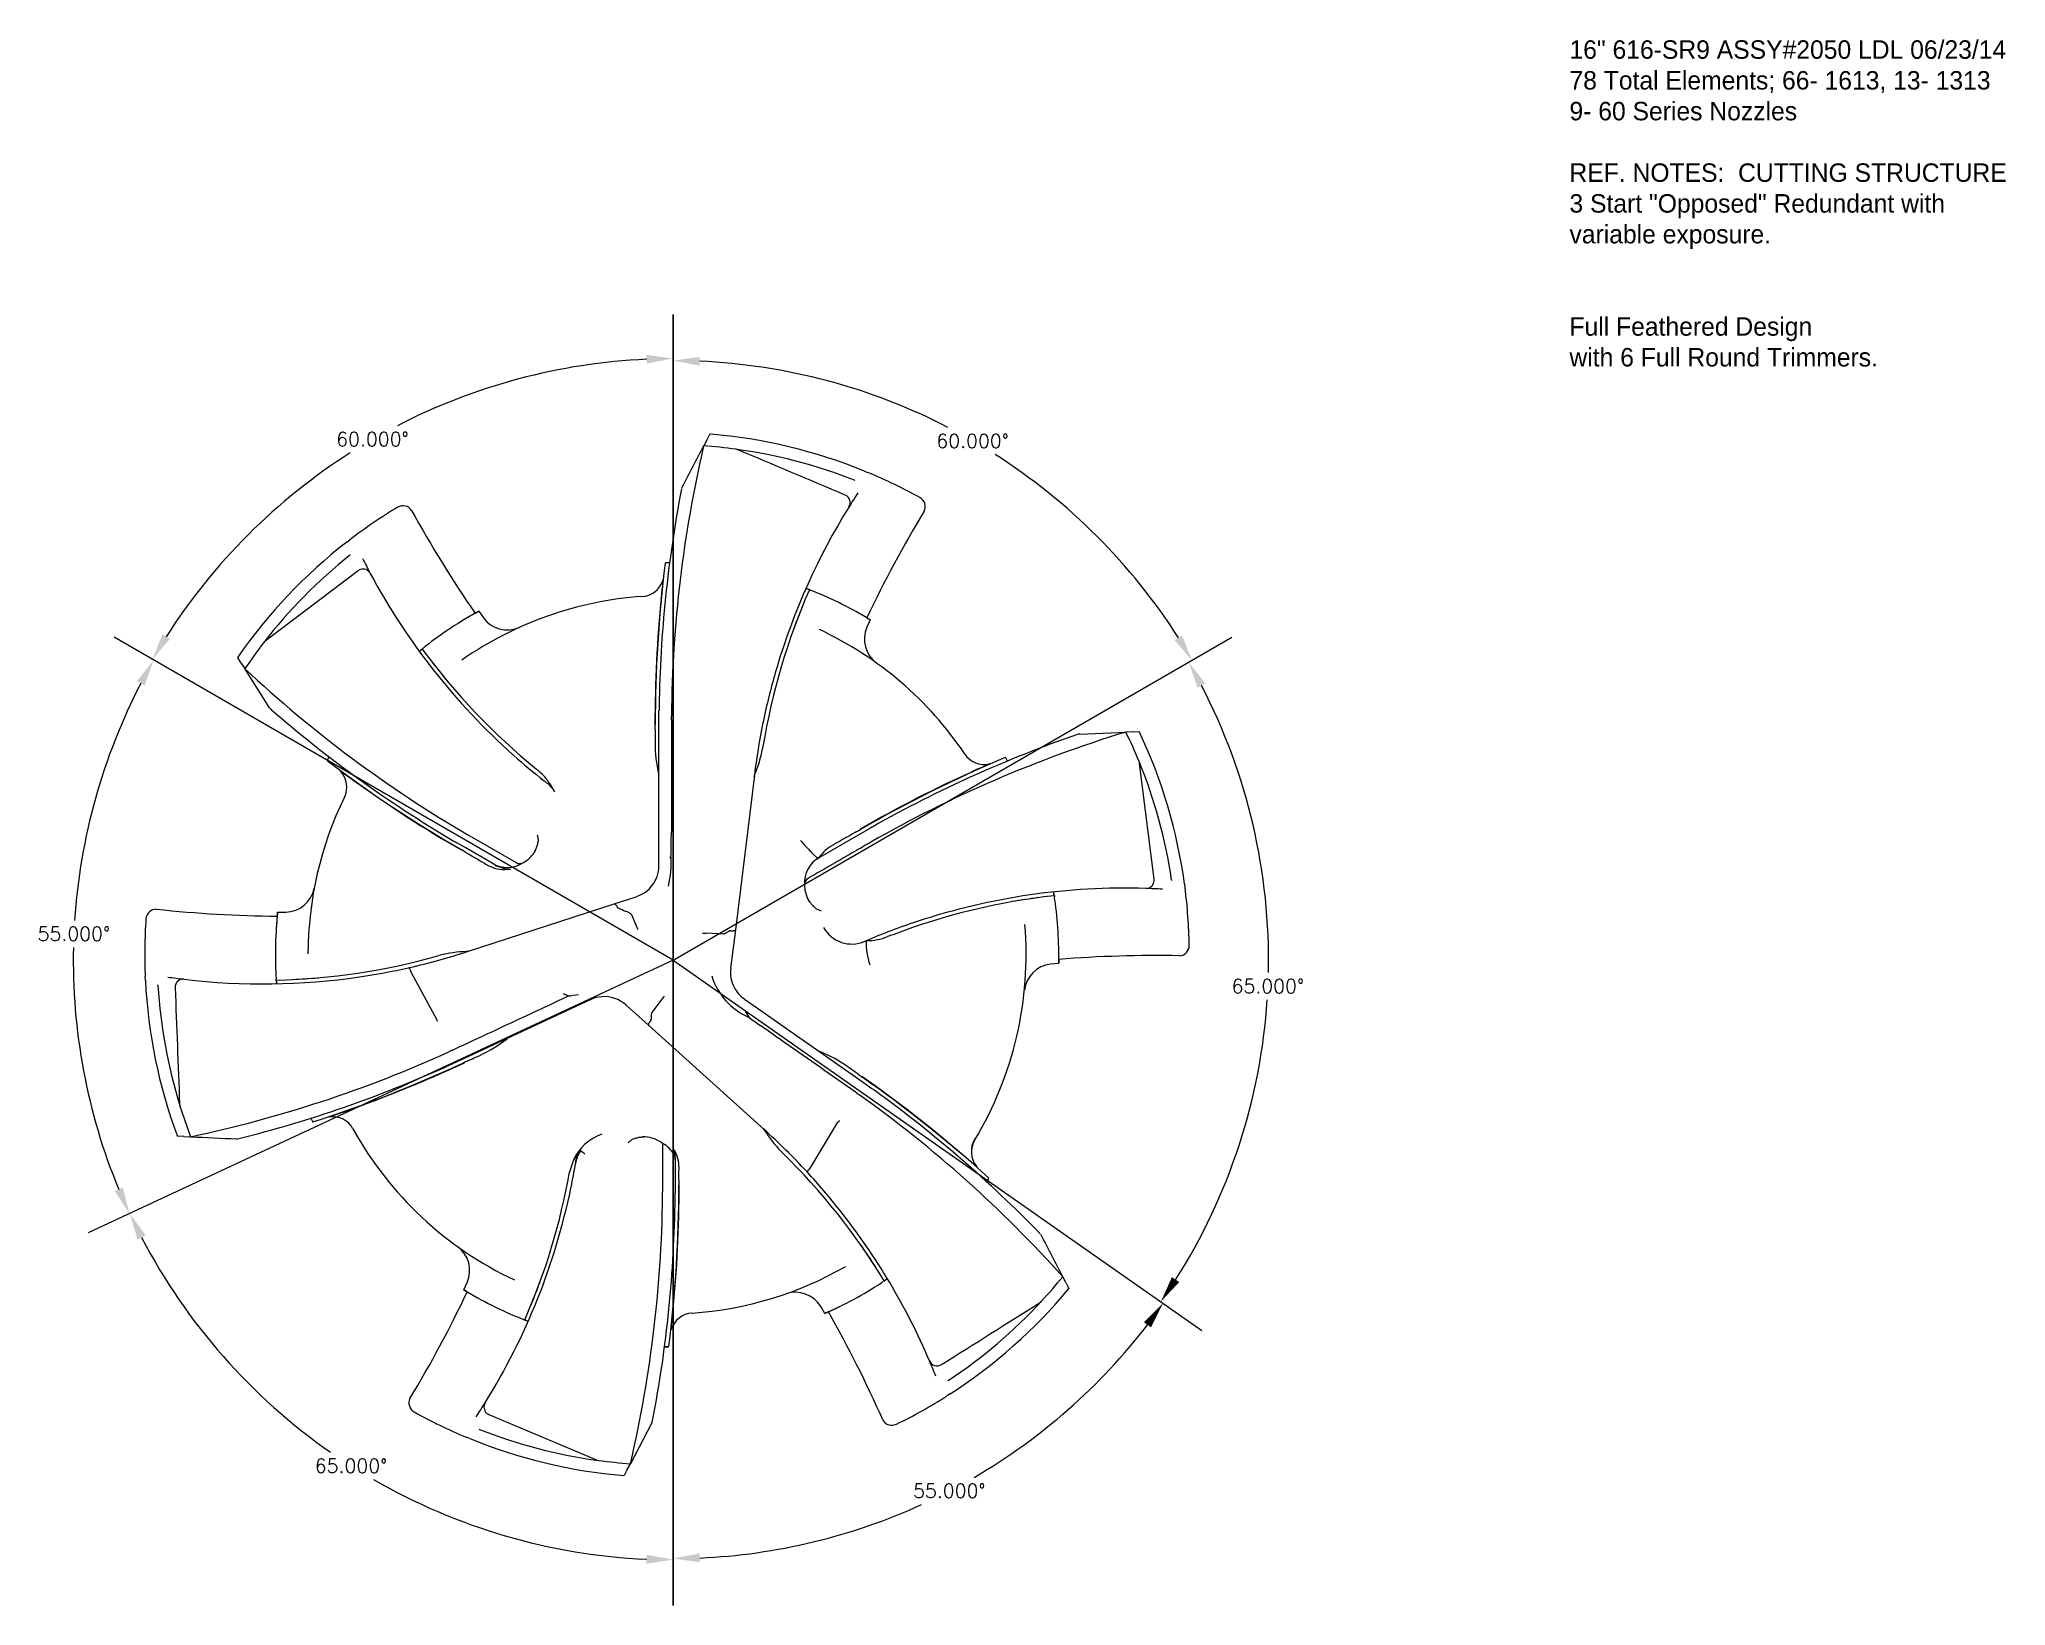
# Model space of a CAD drawing. Header units: inches. Extents: x -3 to 80.6, y -1.2 to 56.3.
# Drawn here: x 64.76 to 78.08, y -1.16 to 9.44 of the extents above; entities that cross this region are included whole.
import ezdxf

# ---------------------------------------------------------------- set-up
doc = ezdxf.new("R2010")
doc.units = ezdxf.units.IN
doc.header["$MEASUREMENT"] = 0
doc.header["$PDMODE"] = 35
doc.layers.get('Defpoints').update_dxf_attribs({"color": 10})
for name, color, linetype in [('Default', 7, 'Continuous'), ('Dims', 4, 'Continuous'), ('ODG-42497R1', 7, 'Continuous'), ('Text', 3, 'Continuous')]:
    doc.layers.add(name, color=color, linetype=linetype)
doc.styles.add('RomanS', font='romans')
doc.dimstyles.new('Copy of Standard', dxfattribs={"dimtxt": 0.094, "dimasz": 0.18, "dimexe": 0.0625, "dimexo": 0.0625, "dimgap": 0.045, "dimtad": 0, "dimtih": 1, "dimtoh": 1, "dimdec": 4, "dimzin": 4, "dimdsep": 46, "dimtxsty": 'RomanS', "dimcen": 0.09, "dimadec": 3, "dimazin": 1, "dimtfac": 1, "dimtdec": 4, "dimtofl": 0, "dimtmove": 0, "dimatfit": 1, "dimfxl": 1, "dimtolj": 1, "dimtzin": 0, "dimarcsym": 0})

msp = doc.modelspace()

# ---------------------------------------------------------------- texts
at = {"layer": 'Text', "insert": (75.12834, 9.43834), "char_height": 0.125, "width": 8.4192095, "attachment_point": 1}
msp.add_mtext('16" 616-SR9 ASSY#2050 LDL 06/23/14\\P78 Total Elements; 66- 1613, 13- 1313\\P9- 60 Series Nozzles\\P\\PREF. NOTES:  CUTTING STRUCTURE\\P3 Start "Opposed" Redundant with \\Pvariable exposure.  \\P \\P\\PFull Feathered Design \\Pwith 6 Full Round Trimmers.', dxfattribs=at)

# ---------------------------------------------------------------- blocks, each defined once
blk = doc.blocks.new('*D4')
at = {"layer": 'Defpoints', "color": 0, "transparency": 16777216}
for p in [(69.056, 7.581), (67.662, 7.037), (65.269, 5.395), (69.056, 3.209), (69.056, -1.163)]:
    blk.add_point(p, dxfattribs=at)
at = {"layer": 'Dims', "color": 0, "lineweight": -2, "transparency": 16777216}
for start, end in [(92.5321, 117.3008), (122.4948, 147.4679)]:
    blk.add_arc((69.056, 3.209), 4.073, start, end, dxfattribs=at)
at = {"layer": 'Dims', "color": 0, "transparency": 16777216}
for points in [[(68.875, 7.309), (68.876, 7.249), (69.056, 7.283)], [(65.647, 5.384), (65.596, 5.415), (65.528, 5.246)]]:
    blk.add_solid(points, dxfattribs=at)
at = {"layer": 'Dims', "color": 0, "transparency": 16777216, "insert": (67.019, 6.737), "char_height": 0.094, "attachment_point": 5, "style": 'RomanS'}
blk.add_mtext('\\A1;60.000°', dxfattribs=at)
blk = doc.blocks.new('*D5')
at = {"layer": 'Defpoints', "color": 0, "transparency": 16777216}
for p in [(65.269, 5.395), (65.076, 4.031), (69.056, 3.209), (69.056, 3.209), (65.093, 1.362)]:
    blk.add_point(p, dxfattribs=at)
at = {"layer": 'Dims', "color": 0, "lineweight": -2, "transparency": 16777216}
for start, end in [(152.5382, 176.2008), (178.7979, 202.4618)]:
    blk.add_arc((69.056, 3.209), 4.064, start, end, dxfattribs=at)
at = {"layer": 'Dims', "color": 0, "transparency": 16777216}
for points in [[(65.424, 5.098), (65.476, 5.069), (65.536, 5.241)], [(65.328, 1.669), (65.273, 1.645), (65.373, 1.492)]]:
    blk.add_solid(points, dxfattribs=at)
at = {"layer": 'Dims', "color": 0, "transparency": 16777216, "insert": (64.996, 3.387), "char_height": 0.094, "attachment_point": 5, "style": 'RomanS'}
blk.add_mtext('\\A1;55.000°', dxfattribs=at)
blk = doc.blocks.new('*D6')
at = {"layer": 'Defpoints', "color": 0, "transparency": 16777216}
for p in [(69.056, 7.581), (69.056, 3.209), (65.093, 1.362), (66.269, 0.256), (69.056, -1.163)]:
    blk.add_point(p, dxfattribs=at)
at = {"layer": 'Dims', "color": 0, "lineweight": -2, "transparency": 16777216}
for start, end in [(207.5399, 235.1585), (240.0025, 267.4601)]:
    blk.add_arc((69.056, 3.209), 4.061, start, end, dxfattribs=at)
at = {"layer": 'Dims', "color": 0, "transparency": 16777216}
for points in [[(65.428, 1.318), (65.482, 1.345), (65.375, 1.493)], [(68.876, -0.818), (68.875, -0.878), (69.056, -0.851)]]:
    blk.add_solid(points, dxfattribs=at)
at = {"layer": 'Dims', "color": 0, "transparency": 16777216, "insert": (66.874, -0.216), "char_height": 0.094, "attachment_point": 5, "style": 'RomanS'}
blk.add_mtext('\\A1;65.000°', dxfattribs=at)
blk = doc.blocks.new('*D7')
at = {"layer": 'Defpoints', "color": 0, "transparency": 16777216}
for p in [(69.056, 7.581), (69.056, 3.209), (72.637, 0.702), (70.33, -0.638), (69.056, -1.163)]:
    blk.add_point(p, dxfattribs=at)
at = {"layer": 'Dims', "color": 0, "lineweight": -2, "transparency": 16777216}
for start, end in [(300.1961, 322.4549), (272.5451, 294.5344)]:
    blk.add_arc((69.056, 3.209), 4.053, start, end, dxfattribs=at)
at = {"layer": 'Dims', "color": 0, "transparency": 16777216}
for points in [[(72.245, 0.757), (72.293, 0.722), (72.375, 0.885)], [(69.236, -0.869), (69.235, -0.809), (69.056, -0.843)]]:
    blk.add_solid(points, dxfattribs=at)
at = {"layer": 'Dims', "color": 0, "transparency": 16777216, "insert": (70.927, -0.385), "char_height": 0.094, "attachment_point": 5, "style": 'RomanS'}
blk.add_mtext('\\A1;55.000°', dxfattribs=at)
blk = doc.blocks.new('*D8')
at = {"layer": 'Defpoints', "color": 0, "transparency": 16777216}
for p in [(72.842, 5.395), (69.056, 3.209), (69.056, 3.209), (72.98, 2.279), (72.637, 0.702)]:
    blk.add_point(p, dxfattribs=at)
at = {"layer": 'Dims', "color": 0, "lineweight": -2, "transparency": 16777216}
for start, end in [(358.8075, 27.443), (327.557, 356.1912)]:
    blk.add_arc((69.056, 3.209), 4.034, start, end, dxfattribs=at)
at = {"layer": 'Dims', "color": 0, "transparency": 16777216}
for points in [[(72.609, 5.054), (72.662, 5.083), (72.549, 5.226)], [(72.485, 1.029), (72.435, 1.062), (72.36, 0.896)]]:
    blk.add_solid(points, dxfattribs=at)
at = {"layer": 'Dims', "color": 0, "transparency": 16777216, "insert": (73.085, 3.033), "char_height": 0.094, "attachment_point": 5, "style": 'RomanS'}
blk.add_mtext('\\A1;65.000°', dxfattribs=at)
blk = doc.blocks.new('*D9')
at = {"layer": 'Defpoints', "color": 0, "transparency": 16777216}
for p in [(69.056, 7.581), (71.665, 6.319), (72.842, 5.395), (69.056, 3.209), (69.056, -1.163)]:
    blk.add_point(p, dxfattribs=at)
at = {"layer": 'Dims', "color": 0, "lineweight": -2, "transparency": 16777216}
for start, end in [(62.7088, 87.4593), (32.5407, 57.497)]:
    blk.add_arc((69.056, 3.209), 4.06, start, end, dxfattribs=at)
at = {"layer": 'Dims', "color": 0, "transparency": 16777216}
for points in [[(69.235, 7.235), (69.236, 7.295), (69.056, 7.269)], [(72.504, 5.408), (72.452, 5.377), (72.571, 5.239)]]:
    blk.add_solid(points, dxfattribs=at)
at = {"layer": 'Dims', "color": 0, "transparency": 16777216, "insert": (71.085, 6.725), "char_height": 0.094, "attachment_point": 5, "style": 'RomanS'}
blk.add_mtext('\\A1;60.000°', dxfattribs=at)
blk = doc.blocks.new('SE')
at = {"layer": 'ODG-42497R1', "color": 7, "linetype": 'Continuous'}
for p, q in [((17.245, 19.178), (17.198, 19.088)), ((17.245, 19.178), (17.291, 19.267)), ((19.658, 18.703), (19.712, 18.681)), ((19.507, 18.562), (19.515, 18.559)), ((19.366, 18.336), (19.366, 18.336)), ((11.731, 17.615), (11.778, 17.652)), ((11.905, 17.178), (10.48, 16.098)), ((11.779, 17.415), (11.785, 17.419)), ((16.619, 17.295), (16.609, 17.293)), ((16.675, 17.297), (16.619, 17.297)), ((18.778, 16.901), (18.764, 16.907)), ((18.818, 16.887), (18.834, 16.879)), ((13.752, 16.557), (13.823, 16.454)), ((19.75, 16.424), (19.697, 16.311)), ((12.885, 15.981), (12.9, 15.99)), ((10.114, 15.764), (10.06, 15.849)), ((10.114, 15.764), (10.169, 15.678)), ((10.547, 15.08), (10.169, 15.678)), ((12.853, 15.952), (12.841, 15.944)), ((16.512, 14.796), (16.513, 15.039)), ((16.512, 12.905), (16.512, 14.796)), ((16.704, 14.892), (16.704, 14.859)), ((18.128, 14.952), (18.124, 14.935)), ((18.131, 14.966), (18.128, 14.952)), ((18.1, 14.448), (18.107, 14.485)), ((22.959, 14.677), (23.665, 14.706)), ((23.768, 14.71), (23.665, 14.706)), ((23.768, 14.71), (23.867, 14.714)), ((11.433, 14.28), (11.429, 14.271)), ((11.459, 14.33), (11.431, 14.281)), ((21.823, 14.31), (21.817, 14.318)), ((21.853, 14.263), (21.825, 14.311)), ((24.097, 12.452), (23.874, 14.226)), ((17.974, 14.046), (17.683, 11.676)), ((17.972, 14.028), (17.981, 14.061)), ((14.916, 13.793), (14.903, 13.816)), ((13.543, 12.937), (13.416, 13.011)), ((13.584, 13.135), (13.586, 13.134)), ((13.639, 13.104), (14.324, 12.708)), ((18.975, 12.79), (19.605, 13.154)), ((19.605, 13.154), (19.733, 13.227)), ((19.756, 13.019), (19.754, 13.018)), ((13.956, 12.699), (13.543, 12.937)), ((13.997, 12.675), (13.956, 12.699)), ((16.512, 12.662), (16.512, 12.905)), ((16.681, 12.775), (16.698, 12.795)), ((18.926, 12.762), (18.975, 12.79)), ((14.197, 12.606), (14.243, 12.609)), ((24.364, 12.443), (24.366, 12.434)), ((24.563, 12.383), (24.57, 12.325)), ((13.579, 11.346), (15.827, 12.076)), ((15.827, 12.076), (16.166, 12.186)), ((22.561, 12.244), (22.56, 12.259)), ((22.57, 12.202), (22.571, 12.184)), ((10.672, 11.95), (10.798, 11.949)), ((16.09, 11.911), (16.166, 11.74)), ((17.239, 11.63), (17.499, 11.618)), ((17.683, 11.676), (17.611, 11.09)), ((19.663, 11.502), (19.598, 11.474)), ((19.687, 11.512), (19.663, 11.502)), ((13.161, 11.289), (13.125, 11.28)), ((13.596, 11.351), (13.562, 11.345)), ((22.635, 11.163), (22.51, 11.153)), ((8.646, 10.904), (8.644, 10.962)), ((10.647, 10.91), (10.648, 10.927)), ((10.652, 10.867), (10.652, 10.852)), ((12.679, 11.098), (12.693, 11.102)), ((12.719, 11.018), (12.72, 11.017)), ((12.72, 11.017), (13.107, 10.309)), ((8.838, 10.826), (8.838, 10.835)), ((9.102, 10.794), (9.102, 10.794)), ((15.129, 10.667), (15.052, 10.698)), ((15.201, 10.675), (15.151, 10.661)), ((15.279, 10.681), (15.201, 10.675)), ((15.46, 10.609), (15.24, 10.507)), ((16.558, 10.617), (16.404, 10.414)), ((16.558, 10.617), (16.559, 10.617)), ((17.821, 10.619), (18.02, 10.48)), ((13.107, 10.309), (13.107, 10.309)), ((15.24, 10.507), (13.517, 9.703)), ((16.351, 10.217), (16.006, 10.528)), ((17.837, 10.422), (17.893, 10.336)), ((18.02, 10.48), (19.575, 9.391)), ((18.122, 8.623), (16.351, 10.217)), ((13.517, 9.703), (13.296, 9.602)), ((13.349, 9.836), (13.379, 9.85)), ((13.591, 9.671), (13.591, 9.671)), ((19.575, 9.391), (19.774, 9.25)), ((19.545, 9.178), (19.517, 9.197)), ((11.181, 8.794), (11.205, 8.744)), ((11.207, 8.745), (11.213, 8.736)), ((9.235, 8.515), (9.136, 8.52)), ((9.235, 8.515), (9.337, 8.511)), ((18.109, 8.634), (18.131, 8.608)), ((18.837, 8.043), (19.255, 8.732)), ((19.256, 8.732), (19.255, 8.732)), ((15.197, 8.142), (15.142, 7.97)), ((15.281, 8.282), (15.197, 8.142)), ((15.244, 8.158), (15.281, 8.282)), ((15.31, 8.293), (15.31, 8.293)), ((16.57, 7.796), (16.57, 8.409)), ((16.762, 8.205), (16.762, 8.155)), ((16.762, 8.155), (16.762, 7.796)), ((18.38, 8.289), (18.406, 8.262)), ((18.787, 7.966), (18.776, 7.978)), ((18.836, 8.042), (18.837, 8.043)), ((21.531, 7.822), (21.563, 7.868)), ((21.561, 7.869), (21.565, 7.878)), ((16.57, 7.732), (16.57, 7.734)), ((16.762, 7.796), (16.761, 7.648)), ((20, 6.327), (20.013, 6.334)), ((22.745, 6.276), (22.698, 6.367)), ((13.523, 6.167), (13.577, 6.28)), ((19.966, 6.301), (19.95, 6.293)), ((22.745, 6.276), (22.791, 6.187)), ((19.052, 5.803), (18.99, 5.912)), ((14.455, 5.704), (14.44, 5.712)), ((14.496, 5.691), (14.509, 5.684)), ((16.598, 5.294), (16.654, 5.294)), ((16.654, 5.297), (16.664, 5.298)), ((20.838, 5.022), (20.839, 5.022)), ((20.971, 4.572), (20.923, 4.541)), ((20.942, 4.777), (20.935, 4.772)), ((13.908, 4.257), (15.556, 3.563)), ((13.766, 4.03), (13.758, 4.033)), ((16.404, 4.129), (16.076, 3.503)), ((13.615, 3.888), (13.562, 3.91)), ((16.028, 3.413), (15.982, 3.324)), ((16.028, 3.413), (16.076, 3.503))]:
    blk.add_line(p, q, dxfattribs=at)
for centre, radius, start, end in [((35.786, 14.773), 19.083, 166.9303, 179.4559), ((16.637, 11.296), 7.813, 82.2389, 85.8864), ((17.3, 19.233), 0.0352, 89.5979, 104.5161), ((16.637, 11.296), 8, 67.8084, 85.2411), ((16.637, 11.296), 7.812, 68.4442, 82.281), ((17.681, 18.959), 0.0785, 81.2514, 83.6815), ((17.675, 18.913), 0.125, 67.1623, 82.2389), ((16.639, 11.3), 7.996, 61.0416, 67.3954), ((35.762, 14.796), 19.25, 169.1199, 179.0955), ((16.947, 18.417), 0.0891, 149.5201, 164.8508), ((16.634, 11.299), 7.996, 121.0416, 127.3954), ((12.592, 18.014), 0.158, 33.3526, 120.7535), ((29.284, 27.249), 18.919, 208.9163, 214.525), ((28.024, 12.812), 10.125, 148.1476, 163.3874), ((19.317, 18.221), 0.125, 328.1483, 67.1446), ((28.024, 12.812), 10.125, 146.7141, 148.1523), ((36.777, 8.319), 18.919, 148.9163, 154.525), ((20.433, 18.158), 0.158, 333.3526, 60.7535), ((16.637, 11.296), 8, 127.8207, 145.2601), ((16.637, 11.296), 7.812, 128.4442, 142.281), ((11.98, 17.078), 0.125, 49.2638, 127.1581), ((21.017, 21.915), 10.125, 206.7142, 208.1567), ((11.993, 17.089), 0.109, 33.106, 50.5647), ((36.427, 14.822), 19.972, 172.8914, 180.0044), ((16.637, 11.296), 6, 89.637, 90.105), ((21.017, 21.915), 10.125, 208.1567, 228.2641), ((16.23, 17.138), 0.358, 273.9183, 342.3148), ((35.434, 14.917), 18.978, 173.6201, 174.5003), ((35.434, 14.917), 18.978, 173.5807, 173.6008), ((27.965, 12.871), 9.99, 156.3168, 170.7002), ((17.382, 13.177), 3.975, 68.8689, 69.6771), ((16.637, 11.296), 6, 68.6404, 69.0928), ((16.165, 10.116), 7.271, 68.1355, 68.4657), ((16.637, 11.296), 5.5, 93.989, 124.8564), ((35.315, 14.854), 18.863, 174.1275, 180.1389), ((27.701, 12.926), 9.724, 157.4215, 159.7955), ((16.637, 11.296), 6, 58.7376, 68.1189), ((16.637, 11.296), 6, 118.7376, 128.1189), ((16.637, 11.296), 6, 119.3352, 121.1309), ((14.189, 16.726), 0.456, 216.6259, 293.4315), ((16.637, 11.296), 5.5, 33.989, 64.8564), ((16.637, 11.296), 6, 59.3352, 61.1309), ((20.116, 16.13), 0.456, 156.6259, 233.4315), ((16.637, 11.296), 7.812, 142.281, 145.8834), ((15.38, 12.882), 3.974, 128.8689, 129.6771), ((16.637, 11.296), 6, 128.6404, 129.0928), ((20.996, 21.947), 10.069, 216.3621, 230.843), ((17.423, 10.297), 7.271, 128.1355, 128.4656), ((10.087, 15.84), 0.0288, 148.7228, 160.7358), ((23.2, 29.621), 19.085, 226.937, 239.746), ((20.88, 21.809), 9.893, 217.5461, 219.8792), ((28.024, 12.812), 10.125, 163.3874, 167.7132), ((10.652, 15.147), 0.125, 212.3417, 229.1248), ((35.762, 14.796), 19.25, 179.0954, 179.2755), ((23.168, 29.608), 19.25, 229.1248, 239.379), ((-23.722, 15.055), 40.179, 359.5612, 359.6654), ((-0.322, 14.916), 17.025, 359.9207, 0.1278), ((28.024, 12.812), 10.125, 167.896, 173), ((18.481, 14.528), 2.027, 179.5038, 193.3599), ((29.225, -3.551), 19.085, 106.937, 119.746), ((29.23, -3.517), 19.25, 109.1248, 119.379), ((22.964, 14.552), 0.125, 92.3417, 109.1248), ((16.637, 11.296), 7.812, 22.281, 25.8834), ((23.842, 14.69), 0.0352, 29.5979, 44.5161), ((16.637, 11.296), 8, 7.8084, 25.2411), ((23.477, 30.196), 19.969, 232.8909, 240.0048), ((21.017, 21.915), 10.125, 228.2641, 228.3604), ((21.017, 21.915), 10.125, 228.3604, 231.7793), ((16.165, 14.83), 1.972, 337.0783, 348.8587), ((29.585, -4.079), 19.97, 112.8911, 120.0047), ((21.493, 14.569), 0.358, 213.9172, 282.3106), ((29.172, -3.173), 18.978, 113.6196, 114.5009), ((29.172, -3.173), 18.978, 113.5812, 113.6007), ((16.637, 11.296), 7.813, 8.4442, 22.281), ((23.75, 14.21), 0.125, 7.1581, 22.281), ((22.899, 29.386), 18.978, 233.5815, 233.6007), ((11.373, 13.865), 0.358, 333.9183, 42.2998), ((22.899, 29.386), 18.978, 233.6194, 234.5012), ((22.894, 29.249), 18.862, 234.1278, 240.1392), ((29.615, 31.994), 23.305, 230.0094, 230.0738), ((14.025, 13.366), 0.986, 27.1443, 50.0738), ((21.017, 21.915), 10.125, 231.7793, 232.0928), ((14.492, 13.536), 0.495, 31.2254, 52.0866), ((29.057, -3.1), 18.863, 114.1277, 120.1391), ((16.637, 11.296), 5.5, 153.989, 179.8564), ((29.23, -3.517), 19.25, 119.379, 119.562), ((23.168, 29.608), 19.25, 239.379, 239.562), ((23.125, 29.533), 18.972, 239.8128, 239.9977), ((14.036, 12.964), 0.638, 10.1615, 14.7873), ((-1.237, 13.269), 17.94, 358.4883, 359.7092), ((21.95, 15.862), 4.314, 220.7559, 223.4628), ((19.557, 12.326), 0.753, 119.5041, 143.0054), ((-0.18, 47.94), 39.963, 299.561, 299.6657), ((29.187, -3.443), 18.972, 119.8128, 119.9977), ((-6.649, -21.522), 39.884, 59.5609, 59.6658), ((14.137, 13.101), 0.499, 239.5151, 276.8606), ((14.189, 13.083), 0.45, 238.7554, 303.796), ((14.245, 13.105), 0.496, 240.0073, 269.8029), ((14.38, 12.808), 0.115, 240.5504, 300.9876), ((14.194, 13.139), 0.494, 299.8187, 325.417), ((14.195, 13.158), 0.504, 323.4636, 328.0267), ((16.012, 12.662), 0.5, 340.3809, 0), ((15.303, 12.695), 1.399, 345.6696, 4.1054), ((19.191, 12.396), 0.45, 118.7554, 183.7966), ((16.012, 12.662), 0.5, 288, 340.3809), ((18.857, 12.368), 0.115, 120.5534, 180.9974), ((19.237, 12.365), 0.494, 179.8214, 205.5809), ((23.973, 12.437), 0.125, 289.2638, 7.1581), ((10.785, 12.405), 0.456, 271.6259, 348.4315), ((19.253, 12.353), 0.504, 203.6145, 208.0272), ((23.681, 2.195), 10.068, 96.3616, 110.8434), ((23.643, 2.192), 10.125, 88.1567, 108.2641), ((23.62, 2.365), 9.892, 97.5461, 99.88), ((18.639, 11.591), 3.974, 8.8689, 9.6771), ((16.637, 11.296), 6, 8.6404, 9.0928), ((15.379, 11.114), 7.271, 8.1355, 8.4656), ((16.637, 11.296), 6, 358.7376, 8.1189), ((23.643, 2.192), 10.125, 86.7142, 88.1567), ((23.976, 12.421), 0.109, 273.106, 290.5647), ((16.641, 11.296), 7.996, 1.0416, 7.3954), ((16.632, 11.296), 7.996, 176.0416, 182.3954), ((8.813, 11.836), 0.158, 88.3526, 175.7535), ((10.823, 30.807), 18.919, 263.9163, 269.525), ((16.637, 11.296), 6, 173.7376, 183.1189), ((16.637, 11.296), 6, 174.3352, 176.1309), ((15.922, 12.056), 0.0566, 210.6838, 248.6973), ((19.165, 12.589), 0.639, 250.104, 254.8044), ((23.643, 2.192), 10.125, 108.3603, 113.0001), ((23.643, 2.192), 10.125, 108.2641, 108.3604), ((16.637, 11.296), 5.5, 328.989, 4.8564), ((15.144, 11.222), 1.146, 23.8088, 26.856), ((17.201, 12.495), 0.866, 268.5806, 272.4719), ((17.601, 11.643), 0.0219, 88.6931, 123.5738), ((19.467, 11.958), 0.497, 209.6461, 293.3068), ((20.798, 11.487), 1.111, 178.7273, 198.0404), ((19.67, 12.504), 0.992, 270.9866, 290.3943), ((24.549, -0.643), 13.031, 109.9713, 110.3602), ((10.423, 20.89), 9.983, 271.312, 285.7058), ((10.45, 20.975), 10.125, 282.7996, 288), ((13.633, 9.375), 1.972, 92.0778, 103.8584), ((22.563, 10.7), 0.456, 96.6259, 173.4315), ((16.637, 11.296), 6, 359.3352, 1.1309), ((24.129, -7.634), 18.919, 88.9163, 94.525), ((24.477, 11.439), 0.158, 273.3526, 0.7535), ((16.637, 11.296), 8, 182.8084, 200.2411), ((10.45, 20.975), 10.125, 261.7141, 263.1523), ((9.227, 10.798), 0.125, 83.1483, 182.1446), ((10.45, 20.975), 10.125, 263.1476, 278.3874), ((17.906, 11.367), 7.271, 183.1355, 183.4656), ((16.637, 11.296), 6, 183.6404, 184.0928), ((14.616, 11.176), 3.974, 183.8689, 184.6771), ((10.483, 20.632), 9.722, 272.4212, 274.8032), ((10.45, 20.975), 10.125, 278.3874, 282.7137), ((18.31, 11.287), 1.038, 197.6901, 246.3475), ((18.108, 11.029), 0.5, 173, 207.4005), ((16.637, 11.296), 7.812, 183.4442, 197.281), ((15.736, 12.378), 1.814, 247.8516, 251.1924), ((14.855, 9.475), 1.223, 75.9757, 77.0275), ((15.672, 10.156), 0.5, 93.9511, 115), ((15.672, 10.156), 0.5, 48, 93.9511), ((17.256, 10.119), 0.857, 140.5067, 144.44), ((18.108, 11.029), 0.5, 207.4005, 235), ((12.621, 10.079), 0.538, 21.5002, 25.3035), ((16.364, 10.305), 0.0269, 324.7512, 1.1728), ((29.179, 26.028), 19.329, 234.2754, 234.9036), ((12.928, 11.601), 2.027, 294.5038, 308.36), ((5.393, 27.181), 19.083, 281.9303, 294.4559), ((5.078, 27.74), 19.969, 287.8909, 295.0048), ((5.519, 26.719), 18.862, 289.1278, 295.1392), ((20.523, -5.605), 17.026, 114.9207, 115.1278), ((30.163, -26.603), 39.884, 114.5609, 114.6658), ((18.227, 7.931), 2.027, 54.5038, 68.36), ((5.382, 27.15), 19.25, 284.1199, 294.0955), ((5.382, 27.15), 19.25, 294.0955, 294.2755), ((42.694, 41.959), 39.884, 234.5609, 234.6658), ((8.839, -6.045), 18.862, 49.1278, 55.1392), ((8.175, -6.937), 19.969, 47.8909, 55.0048), ((29.33, 23.111), 17.026, 234.9207, 235.1278), ((8.502, -6.385), 19.083, 41.9303, 54.4559), ((8.534, -6.378), 19.25, 54.0954, 54.2755), ((8.534, -6.378), 19.25, 44.1199, 54.0955), ((9.295, 9.017), 0.125, 182.1623, 197.2389), ((9.25, 9.003), 0.0785, 196.2514, 198.6815), ((16.637, 11.296), 7.812, 197.2389, 200.8864), ((5.41, 26.802), 18.978, 288.5815, 289.5012), ((11.513, 8.458), 0.358, 28.9183, 97.2998), ((19.698, 8.426), 0.538, 141.5002, 145.3035), ((9.163, 8.543), 0.0352, 204.5979, 219.5161), ((10.051, 8.581), 0.103, 265.5915, 278.8298), ((16.637, 11.296), 5.5, 208.989, 244.8564), ((15.883, 7.844), 0.747, 109.1954, 155.733), ((16.492, 7.966), 0.638, 130.2104, 134.7747), ((16.241, 7.978), 0.533, 83.4409, 88.0615), ((16.259, 7.977), 0.532, 54.3381, 85.4138), ((11.347, 1.098), 10.125, 42.7996, 48), ((19.802, 9.655), 1.972, 212.0778, 223.8584), ((21.656, 8.277), 0.358, 148.9172, 217.3066), ((15.655, 7.953), 0.495, 151.9025, 154.7094), ((15.655, 7.953), 0.495, 151.335, 151.4088), ((15.731, 8.017), 0.504, 146.79, 170.4808), ((5.25, 9.78), 10.125, 350.4515, 350.7868), ((15.329, 8.198), 0.0963, 101.7471, 120.155), ((15.071, 7.888), 0.47, 49.4263, 59.4567), ((16.35, 8.013), 0.453, 29.5036, 61.0318), ((16.39, 8.205), 0.372, 0.0012, 16.5955), ((16.284, 8.04), 0.536, 359.517, 30.379), ((15.203, 8.088), 1.559, 4.6157, 8.2193), ((16.388, 8.155), 0.374, 359.9702, 8.9183), ((11.434, 1.117), 9.983, 31.3123, 45.7055), ((8.821, -6.18), 18.978, 48.6194, 49.5012), ((5.507, 9.653), 9.781, 336.2109, 350.09), ((5.25, 9.78), 10.125, 348.3604, 350.4515), ((56.944, 7.537), 40.127, 179.5612, 179.6655), ((11.347, 1.098), 10.125, 38.3874, 42.7137), ((8.821, -6.18), 18.978, 48.5815, 48.6007), ((5.25, 9.78), 10.125, 328.1567, 348.2641), ((5.25, 9.78), 10.125, 348.2641, 348.3604), ((-2.515, 7.817), 19.085, 346.937, 359.746), ((-2.488, 7.796), 19.25, 349.1248, 359.379), ((-2.416, 7.796), 18.986, 359.8129, 359.9976), ((-3.153, 7.769), 19.971, 352.8913, 0.0044), ((-2.041, 7.737), 18.863, 354.1276, 0.139), ((-2.488, 7.796), 19.25, 359.379, 359.562), ((11.347, 1.098), 10.125, 23.1476, 38.3874), ((22.29, 6.956), 0.0912, 24.6774, 39.6661), ((13.158, 6.461), 0.456, 336.6259, 53.4315), ((11.628, 1.299), 9.722, 32.4212, 34.8024), ((16.637, 11.296), 5.5, 273.989, 299.8564), ((16.637, 11.296), 6, 303.6404, 304.0928), ((17.75, 9.606), 3.974, 303.8689, 304.6771), ((16.637, 11.296), 7.812, 317.2389, 320.8864), ((-3.503, 14.272), 18.919, 328.9163, 334.525), ((16.637, 11.296), 6, 238.7376, 248.1189), ((16.637, 11.296), 6, 239.3352, 241.1309), ((5.62, 9.647), 9.674, 337.4336, 339.661), ((18.602, 5.673), 0.456, 31.6259, 108.4315), ((16.637, 11.296), 6, 293.7376, 303.1189), ((15.94, 12.359), 7.271, 303.1355, 303.4656), ((16.637, 11.296), 8, 302.8084, 320.2411), ((22.758, 6.2), 0.0352, 324.5979, 339.5161), ((17.108, 12.476), 7.271, 248.1355, 248.4656), ((-2.161, 7.674), 18.978, 353.62, 354.5004), ((17.043, 5.453), 0.358, 93.9183, 162.3122), ((16.637, 11.296), 6, 294.3352, 296.1309), ((2.647, -3.495), 18.919, 23.9163, 29.525), ((16.637, 11.296), 7.812, 303.4442, 317.281), ((22.281, 6.076), 0.125, 302.1623, 317.2389), ((22.315, 6.045), 0.0785, 316.2511, 318.6815), ((16.637, 11.296), 6, 248.6404, 249.0928), ((15.891, 9.414), 3.974, 248.8689, 249.6771), ((-2.161, 7.674), 18.978, 353.5808, 353.6007), ((16.637, 11.296), 6, 269.637, 270.105), ((11.347, 1.098), 10.125, 21.7141, 23.1523), ((20.772, 5.128), 0.125, 203.1483, 302.1446), ((16.639, 11.292), 7.996, 296.0416, 302.3954), ((12.841, 4.434), 0.158, 153.3526, 240.7535), ((16.635, 11.292), 7.996, 241.0416, 247.3954), ((5.25, 9.78), 10.125, 326.7142, 328.1567), ((13.957, 4.372), 0.125, 169.2638, 247.1581), ((13.942, 4.377), 0.109, 153.106, 170.5647), ((16.637, 11.296), 7.813, 248.4442, 262.281), ((16.293, 4.187), 0.125, 332.3417, 349.1248), ((20.08, 4.25), 0.158, 208.3526, 295.7535), ((16.637, 11.296), 8, 247.8084, 265.2411), ((16.637, 11.296), 7.812, 262.281, 265.8834), ((15.973, 3.358), 0.0352, 269.5979, 284.5161)]:
    blk.add_arc(centre, radius, start, end, dxfattribs=at)
blk.add_ellipse((21.671, 8.288), major_axis=(0.267, 0.263), ratio=0.995675, start_param=1.823314, end_param=3.04428, dxfattribs=at)
for points in [[(17.197, 19.088), (17.088, 18.88), (16.978, 18.671), (16.868, 18.46)], [(19.366, 18.336), (18.818, 18.567), (18.271, 18.797), (17.723, 19.028)], [(9.102, 10.794), (9.125, 10.2), (9.147, 9.606), (9.17, 9.013)], [(9.338, 8.51), (9.572, 8.499), (9.808, 8.488), (10.046, 8.477)], [(22.698, 6.367), (22.591, 6.575), (22.482, 6.786), (22.373, 6.997)], [(20.839, 5.022), (21.342, 5.338), (21.845, 5.654), (22.347, 5.97)]]:
    blk.add_open_spline(points, degree=3, dxfattribs=at)
for points in [[(13.697, 16.526), (13.715, 16.536), (13.734, 16.547), (13.752, 16.557)], [(19.697, 16.457), (19.715, 16.446), (19.733, 16.435), (19.75, 16.424)], [(10.666, 11.888), (10.668, 11.909), (10.67, 11.929), (10.672, 11.95)], [(22.636, 11.226), (22.636, 11.205), (22.636, 11.184), (22.635, 11.163)], [(13.577, 6.135), (13.559, 6.145), (13.541, 6.156), (13.523, 6.167)], [(19.109, 5.829), (19.09, 5.82), (19.071, 5.812), (19.052, 5.803)]]:
    blk.add_rational_spline(points, [0.999105444029, 0.999096388205, 0.999096388205, 0.999105444029], degree=3, dxfattribs=at)
for points, knots in [([(16.704, 14.859), (16.704, 14.719), (16.704, 14.579), (16.704, 14.299), (16.704, 14.158), (16.704, 13.738), (16.704, 13.458), (16.704, 13.178)], [0, 0, 0, 0, 0.25, 0.25, 0.5, 0.5, 1, 1, 1, 1]), ([(16.455, 14.747), (16.455, 14.689), (16.454, 14.63), (16.454, 14.563), (16.454, 14.554), (16.454, 14.546)], [0, 0, 0, 0, 0.86986, 0.86986, 1, 1, 1, 1]), ([(14.601, 12.858), (14.609, 12.875), (14.618, 12.893), (14.633, 12.928), (14.64, 12.946), (14.653, 12.982), (14.658, 13.001), (14.663, 13.029), (14.665, 13.038), (14.666, 13.057), (14.666, 13.067), (14.664, 13.076)], [0, 0, 0, 0, 0.25, 0.25, 0.5, 0.5, 0.75, 0.75, 0.875, 0.875, 1, 1, 1, 1]), ([(19.701, 12.988), (19.614, 12.937), (19.527, 12.887), (19.44, 12.837), (19.353, 12.786), (19.265, 12.736), (19.178, 12.686), (19.052, 12.613), (18.925, 12.54), (18.799, 12.467)], [0, 0, 0, 0, 0.289973, 0.289973, 0.289973, 0.579947, 0.579947, 0.579947, 1, 1, 1, 1]), ([(19.535, 13.179), (19.484, 13.15), (19.433, 13.121), (19.332, 13.063), (19.281, 13.035), (19.215, 12.998), (19.201, 12.989), (19.186, 12.981)], [0, 0, 0, 0, 0.43773, 0.43773, 0.875461, 0.875461, 1, 1, 1, 1]), ([(13.557, 12.864), (13.607, 12.835), (13.657, 12.805), (13.758, 12.746), (13.809, 12.716), (13.867, 12.681), (13.876, 12.676), (13.884, 12.672)], [0, 0, 0, 0, 0.461582, 0.461582, 0.923164, 0.923164, 1, 1, 1, 1]), ([(18.818, 12.895), (18.837, 12.875), (18.854, 12.858), (18.877, 12.836), (18.885, 12.829), (18.899, 12.816), (18.905, 12.81), (18.917, 12.8), (18.922, 12.796), (18.932, 12.789), (18.937, 12.786), (18.948, 12.779), (18.953, 12.777), (18.955, 12.779)], [0, 0, 0, 0, 0.25, 0.25, 0.375, 0.375, 0.5, 0.5, 0.625, 0.625, 0.75, 0.75, 1, 1, 1, 1]), ([(15.827, 12.076), (15.829, 12.077), (15.83, 12.077), (15.833, 12.076), (15.835, 12.076), (15.84, 12.073), (15.844, 12.07), (15.85, 12.064), (15.852, 12.061), (15.856, 12.056), (15.858, 12.053), (15.864, 12.043), (15.869, 12.036), (15.873, 12.027)], [0, 0, 0, 0, 0.125, 0.125, 0.25, 0.25, 0.5, 0.5, 0.625, 0.625, 0.75, 0.75, 1, 1, 1, 1]), ([(18.791, 12.151), (18.802, 12.135), (18.812, 12.119), (18.835, 12.089), (18.847, 12.074), (18.872, 12.045), (18.885, 12.031), (18.907, 12.013), (18.914, 12.007), (18.93, 11.996), (18.939, 11.992), (18.947, 11.989)], [0, 0, 0, 0, 0.25, 0.25, 0.5, 0.5, 0.75, 0.75, 0.875, 0.875, 1, 1, 1, 1]), ([(16.09, 11.911), (16.089, 11.915), (16.086, 11.919), (16.079, 11.925), (16.076, 11.927), (16.064, 11.934), (16.056, 11.938), (16.032, 11.949), (16.016, 11.955), (15.966, 11.975), (15.933, 11.989), (15.901, 12.004)], [0, 0, 0, 0, 0.0625, 0.0625, 0.125, 0.125, 0.25, 0.25, 0.5, 0.5, 1, 1, 1, 1]), ([(17.499, 11.618), (17.504, 11.618), (17.508, 11.619), (17.516, 11.621), (17.52, 11.623), (17.531, 11.628), (17.539, 11.632), (17.561, 11.644), (17.575, 11.653), (17.589, 11.662)], [0, 0, 0, 0, 0.125, 0.125, 0.25, 0.25, 0.5, 0.5, 1, 1, 1, 1]), ([(17.602, 11.665), (17.613, 11.665), (17.624, 11.664), (17.639, 11.665), (17.644, 11.665), (17.653, 11.665), (17.657, 11.666), (17.664, 11.667), (17.667, 11.667), (17.673, 11.669), (17.675, 11.67), (17.679, 11.671), (17.681, 11.672), (17.683, 11.674), (17.683, 11.675), (17.683, 11.676)], [0, 0, 0, 0, 0.25, 0.25, 0.375, 0.375, 0.5, 0.5, 0.625, 0.625, 0.75, 0.75, 0.875, 0.875, 1, 1, 1, 1]), ([(12.679, 11.098), (12.681, 11.099), (12.684, 11.097), (12.688, 11.092), (12.69, 11.09), (12.694, 11.085), (12.695, 11.081), (12.701, 11.07), (12.705, 11.062), (12.712, 11.041), (12.716, 11.03), (12.719, 11.018)], [0, 0, 0, 0, 0.25, 0.25, 0.375, 0.375, 0.5, 0.5, 0.75, 0.75, 1, 1, 1, 1]), ([(13.379, 9.85), (13.574, 9.942), (13.77, 10.033), (13.966, 10.124), (14.161, 10.215), (14.357, 10.306), (14.553, 10.398), (14.745, 10.487), (14.937, 10.577), (15.129, 10.667)], [0, 0, 0, 0, 0.335237, 0.335237, 0.335237, 0.670474, 0.670474, 0.670474, 1, 1, 1, 1]), ([(16.386, 10.289), (16.379, 10.28), (16.373, 10.271), (16.365, 10.259), (16.363, 10.256), (16.358, 10.248), (16.357, 10.245), (16.354, 10.239), (16.352, 10.236), (16.35, 10.23), (16.35, 10.228), (16.349, 10.224), (16.349, 10.222), (16.35, 10.219), (16.35, 10.218), (16.351, 10.217)], [0, 0, 0, 0, 0.25, 0.25, 0.375, 0.375, 0.5, 0.5, 0.625, 0.625, 0.75, 0.75, 0.875, 0.875, 1, 1, 1, 1]), ([(16.404, 10.414), (16.401, 10.41), (16.4, 10.406), (16.397, 10.397), (16.396, 10.393), (16.394, 10.379), (16.393, 10.37), (16.391, 10.342), (16.391, 10.324), (16.391, 10.305)], [0, 0, 0, 0, 0.125, 0.125, 0.25, 0.25, 0.5, 0.5, 1, 1, 1, 1]), ([(19.517, 9.197), (19.34, 9.321), (19.164, 9.444), (18.987, 9.568), (18.81, 9.692), (18.633, 9.816), (18.456, 9.94), (18.326, 10.031), (18.196, 10.122), (18.066, 10.213)], [0, 0, 0, 0, 0.365401, 0.365401, 0.365401, 0.730802, 0.730802, 0.730802, 1, 1, 1, 1]), ([(13.585, 9.673), (13.638, 9.697), (13.691, 9.721), (13.753, 9.749), (13.761, 9.753), (13.769, 9.756)], [0, 0, 0, 0, 0.869469, 0.869469, 1, 1, 1, 1]), ([(19.568, 9.464), (19.52, 9.498), (19.473, 9.532), (19.418, 9.571), (19.411, 9.576), (19.404, 9.582)], [0, 0, 0, 0, 0.869469, 0.869469, 1, 1, 1, 1]), ([(16.302, 8.507), (16.283, 8.506), (16.263, 8.505), (16.225, 8.5), (16.206, 8.498), (16.168, 8.49), (16.149, 8.485), (16.122, 8.476), (16.113, 8.472), (16.096, 8.464), (16.088, 8.459), (16.081, 8.453)], [0, 0, 0, 0, 0.25, 0.25, 0.5, 0.5, 0.75, 0.75, 0.875, 0.875, 1, 1, 1, 1]), ([(16.745, 8.236), (16.748, 8.23), (16.751, 8.225), (16.754, 8.218), (16.755, 8.216), (16.757, 8.214), (16.757, 8.213), (16.757, 8.213)], [0, 0, 0, 0, 0.5, 0.5, 0.75, 0.75, 1, 1, 1, 1]), ([(16.818, 7.844), (16.819, 7.903), (16.819, 7.961), (16.82, 8.025), (16.82, 8.03), (16.82, 8.035)], [0, 0, 0, 0, 0.917026, 0.917026, 1, 1, 1, 1]), ([(18.836, 8.042), (18.827, 8.033), (18.819, 8.024), (18.805, 8.007), (18.8, 8), (18.793, 7.99), (18.791, 7.986), (18.788, 7.981), (18.787, 7.978), (18.785, 7.971), (18.785, 7.968), (18.787, 7.966)], [0, 0, 0, 0, 0.25, 0.25, 0.5, 0.5, 0.625, 0.625, 0.75, 0.75, 1, 1, 1, 1])]:
    blk.add_open_spline(points, degree=3, knots=knots, dxfattribs=at)

# ---------------------------------------------------------------- dimensions: what is measured, and where the dimension line sits
at = {"layer": 'Dims'}
for base, line1, line2, picture, middle in [((66.26892, 0.25557), ((69.05558, 7.58123), (69.05558, -1.1627)), ((69.05558, 3.20926), (65.09323, 1.36159)), '*D6', (66.87374, -0.21555)), ((67.6624, 7.03701), ((69.05558, 3.20926), (65.26935, 5.39525)), ((69.05558, 7.58123), (69.05558, -1.1627)), '*D4', (67.01888, 6.73693)), ((70.3303, -0.63764), ((69.05558, 7.58123), (69.05558, -1.1627)), ((69.05558, 3.20926), (72.63688, 0.70161)), '*D7', (70.92686, -0.38544)), ((71.66504, 6.3191), ((69.05558, 7.58123), (69.05558, -1.1627)), ((69.05558, 3.20926), (72.84181, 5.39525)), '*D9', (71.08538, 6.72498)), ((65.07595, 4.03099), ((69.05558, 3.20926), (65.09323, 1.36159)), ((69.05558, 3.20926), (65.26935, 5.39525)), '*D5', (64.99587, 3.38651)), ((72.98049, 2.27904), ((69.05558, 3.20926), (72.63688, 0.70161)), ((69.05558, 3.20926), (72.84181, 5.39525)), '*D8', (73.08538, 3.03332))]:
    dim = msp.add_angular_dim_2l(base=base, line1=line1, line2=line2, dimstyle='Copy of Standard', dxfattribs=at)
    dim.commit()
    dim.dimension.update_dxf_attribs({"geometry": picture, "text_midpoint": middle})

# ---------------------------------------------------------------- linework, layer by layer
at = {"layer": 'Defpoints'}
for p, q in [((69.05558, -1.1627), (69.05558, 7.58123)), ((69.05558, 7.58123), (69.05558, -1.1627)), ((69.05558, 3.20926), (65.26935, 5.39525)), ((69.05558, 3.20926), (72.84181, 5.39525)), ((69.05558, 3.20926), (65.09323, 1.36159)), ((69.05558, 3.20926), (69.05558, 3.20926)), ((69.05558, 3.20926), (69.05558, 1.88047)), ((69.05558, 3.20926), (72.63688, 0.70161))]:
    msp.add_line(p, q, dxfattribs=at)

# ---------------------------------------------------------------- block references
at = {"layer": 'Default', "xscale": 0.4422934504629356, "yscale": 0.4422934504629356, "zscale": 0.4422934504629356}
msp.add_blockref('SE', (61.65647, -1.75107), dxfattribs=at)

msp.set_redraw_order([(e.dxf.handle, doc.entitydb.next_handle()) for e in msp.query("TEXT MTEXT ATTDEF DIMENSION ARC_DIMENSION")])  # texts and dimensions are drawn at this point

doc.saveas('drawing.dxf')
